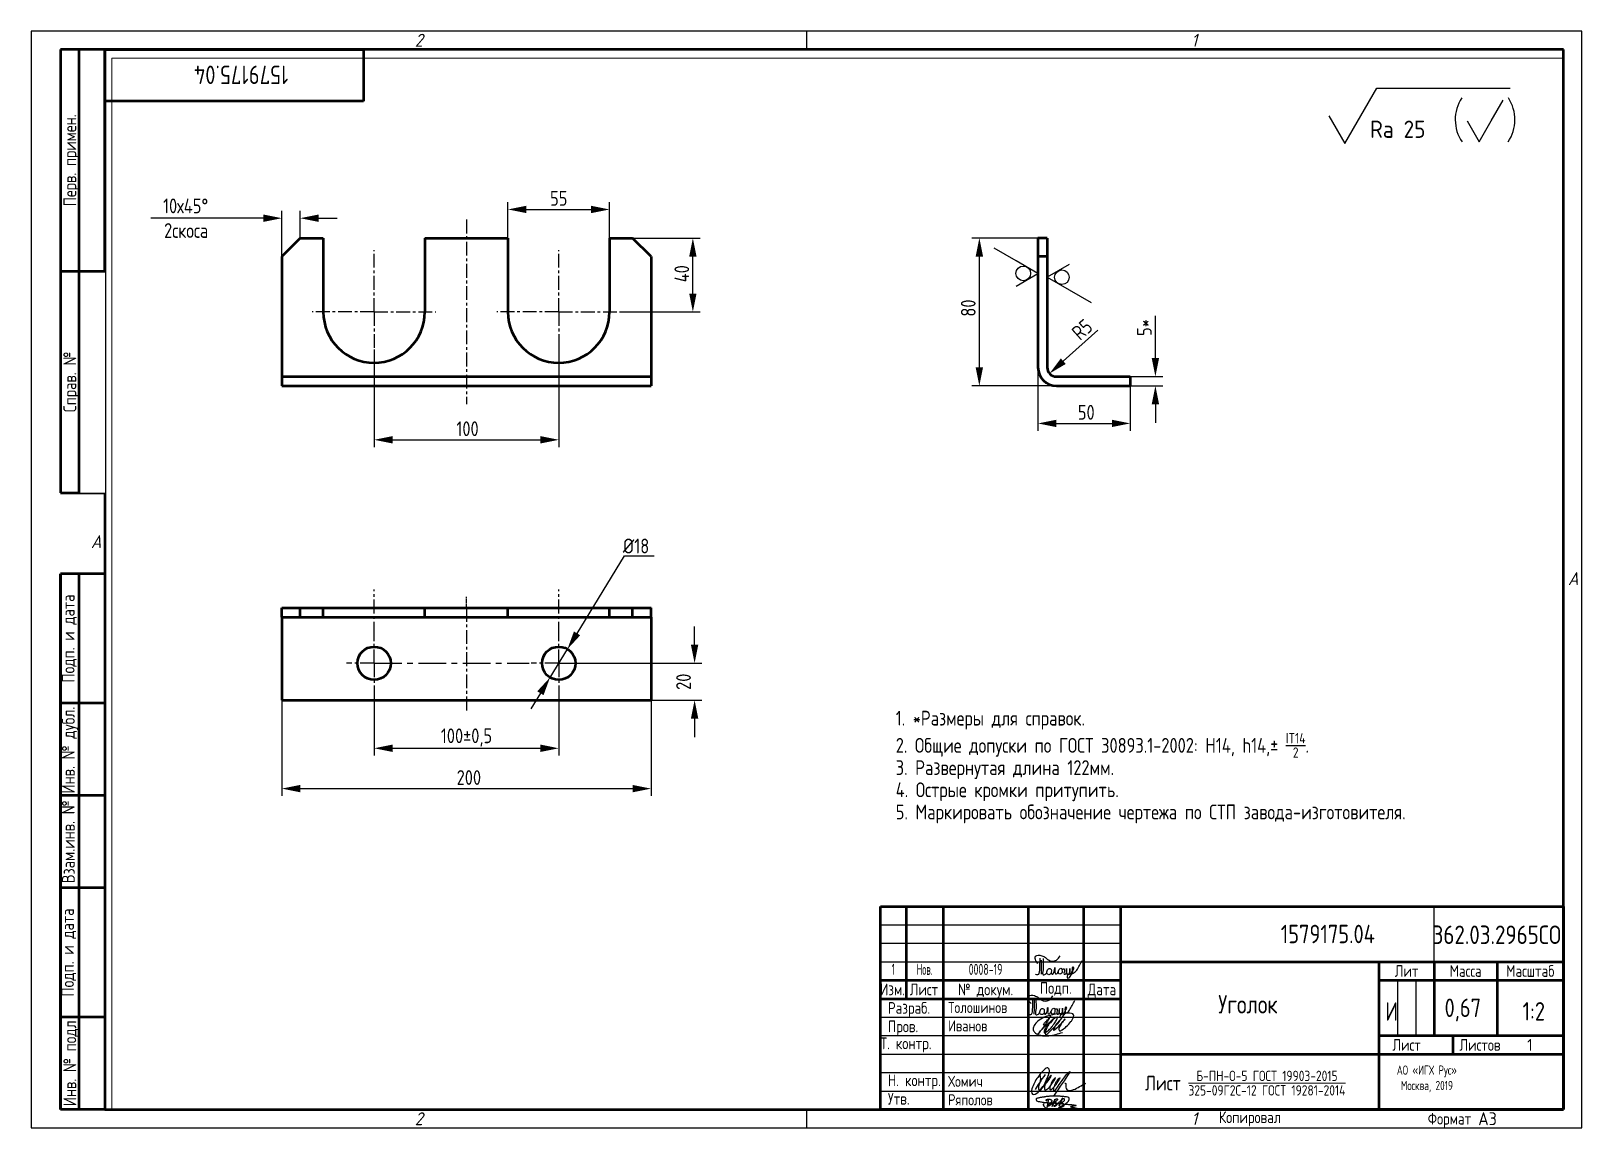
# Paper-space layout 'Layout1' of a CAD drawing. Header units: millimetres. Extents: x -112 to 308, y -251 to 46.
# The model-space entities are those that its viewports show. They can reach past a viewport. Long polylines and large blocks are cut down to what shows.
import ezdxf
from ezdxf.enums import TextEntityAlignment as Align

# ---------------------------------------------------------------- set-up
doc = ezdxf.new("R2010")
doc.units = ezdxf.units.MM
doc.set_wipeout_variables(frame=1)
doc.header["$PDMODE"] = 3
doc.header["$PDSIZE"] = 0.3125
doc.linetypes.add('CENTER', pattern=[0.6, 0.375, -0.075, 0.075, -0.075])
doc.layers.get('0').update_dxf_attribs({"color": 6, "linetype": 'CONTINUOUS', "lineweight": 25})
doc.layers.get('Defpoints').update_dxf_attribs({"linetype": 'CONTINUOUS'})
for name, color, linetype in [('12_SURFACE_FINISH', 7, 'CONTINUOUS'), ('3_ALL_AXES', 7, 'CONTINUOUS'), ('9_ALL_NOTES', 7, 'CONTINUOUS'), ('Cont', 6, 'CONTINUOUS'), ('Text', 3, 'CONTINUOUS'), ('Textb', 6, 'CONTINUOUS'), ('Подписи', 10, 'CONTINUOUS')]:
    doc.layers.add(name, color=color, linetype=linetype)
for name, color, linetype, lineweight in [('AM_BOR', 7, 'CONTINUOUS', 50), ('Основные', 5, 'CONTINUOUS', 40), ('Размеры(AM_5)', 92, 'CONTINUOUS', 18)]:
    doc.layers.add(name, color=color, linetype=linetype, lineweight=lineweight)
doc.layers.add('AM_VIEWS', color=1, linetype='CONTINUOUS', lineweight=25, plot=False)
doc.styles.add('ACGOSTTS', font='geniso.shx', dxfattribs={"oblique": 15})
doc.styles.get("Standard").update_dxf_attribs({"font": 'ISOCP.SHX', "oblique": 15})
doc.styles.add('Style1', font='romans.shx', dxfattribs={"width": 0.8})
doc.styles.add('TEXTSTYLE_4', font='gostaproe.ttf')
doc.dimstyles.new('DIMSTYLE_1', dxfattribs={"dimtxt": 4, "dimasz": 5, "dimexe": 2, "dimexo": 0, "dimgap": 1, "dimtad": 1, "dimdec": 4, "dimlfac": 2, "dimdsep": 46, "dimtxsty": 'STANDARD', "dimblk": '_FILLED', "dimblk1": '_FILLED', "dimblk2": '_FILLED', "dimcen": 0.09, "dimadec": 4, "dimazin": 2, "dimtp": 0.5, "dimtm": 0.5, "dimtfac": 1, "dimtdec": 4, "dimtofl": 0, "dimtmove": 0, "dimatfit": 3, "dimldrblk": '_FILLED', "dimfxl": 1, "dimtolj": 1, "dimarcsym": 0})
doc.dimstyles.new('DIMSTYLE_7', dxfattribs={"dimtxt": 4, "dimasz": 5, "dimexe": 2, "dimexo": 0, "dimtad": 1, "dimdec": 4, "dimlfac": 2, "dimdsep": 46, "dimtxsty": 'STANDARD', "dimblk": '_FILLED', "dimblk1": '_FILLED', "dimblk2": '_FILLED', "dimcen": 0.09, "dimadec": 4, "dimazin": 2, "dimtp": 0.2, "dimtm": 0.2, "dimtfac": 1, "dimtdec": 4, "dimtmove": 0, "dimatfit": 2, "dimldrblk": '_FILLED', "dimfxl": 1, "dimtolj": 1, "dimarcsym": 0})

psp = doc.layouts.get("Layout1")

# ---------------------------------------------------------------- texts
at = {"insert": (-42.55, 31.72), "char_height": 5, "attachment_point": 1, "rotation": 180, "style": 'TEXTSTYLE_4'}
psp.add_mtext_dynamic_manual_height_columns('\\A1;1579175.04', width=203.1572, gutter_width=1, heights=[0], dxfattribs=at)
at = {"layer": 'Textb', "style": 'Style1', "width": 0.602829}
psp.add_text('362.03.2965СО', height=5, dxfattribs=at).set_placement((267.36, -201.11), (302.1, -201.11), align=Align.FIT)
at = {"layer": 'Размеры(AM_5)', "style": 'TEXTSTYLE_4'}
for s, width, p in [('1', 0.7, (121.28, -207.97)), ('Нов.', 0.7, (129.78, -207.97)), ('0008-19', 0.8, (146.28, -207.97))]:
    psp.add_text(s, height=3, dxfattribs=dict(at, width=width)).set_placement(p, align=Align.MIDDLE_CENTER)
at = {"layer": 'Размеры(AM_5)', "attachment_point": 1, "style": 'TEXTSTYLE_4'}
for s, insert, char_height in [('\\A1;1579175.04', (226.23, -195.9), 5), ('\\A1;Толошинов', (136.15, -216.79), 3), ('\\A1;Уголок', (209.3, -214.93), 5), ('\\A1;И', (254.49, -216.87), 5), ('\\A1;0,67', (270.58, -215.89), 5), ('\\A1;1:2', (291.71, -216.84), 5), ('\\A1;Иванов', (136.15, -221.79), 3), ('\\A1;Хомич', (136.15, -236.79), 3), ('\\A1;Лист {\\H0.7x;\\SБ-ПН-О-5 ГОСТ 19903-2015/325-09Г2С-12 ГОСТ 19281-2014;}', (189.49, -235.42), 4), ('\\A1;Ряполов', (136.15, -241.79), 3)]:
    psp.add_mtext_dynamic_manual_height_columns(s, width=203.1572, gutter_width=1, heights=[0], dxfattribs=dict(at, insert=insert, char_height=char_height))
at = {"layer": 'Размеры(AM_5)', "color": 140, "insert": (265.79, -237.63), "char_height": 2.5, "width": 21.5705, "attachment_point": 5, "style": 'TEXTSTYLE_4'}
psp.add_mtext('{\\W0.9;АО }«{\\W0.9;ИГХ\\~Рус}»{\\W0.9;\\PМосква, 2019}', dxfattribs=at)

msp = doc.modelspace()

# ---------------------------------------------------------------- texts
at = {"layer": '12_SURFACE_FINISH', "linetype": 'Continuous'}
msp.add_text('Ra 25', height=4.666665, dxfattribs=at).set_placement((362.72309, 267.844115))
at = {"layer": '9_ALL_NOTES', "linetype": 'Continuous', "insert": (234.287534, 112.719866), "char_height": 4, "width": 140.890625, "attachment_point": 1, "line_spacing_factor": 0.9, "style": 'TEXTSTYLE_4'}
msp.add_mtext('\\A1;1. *Размеры для справок.\\P2. Общие допуски по ГОСТ 30893.1-2002: Н14, h14,%%P {\\H0.7x;\\SIT14/2;}.\\P3. Развернутая длина 122мм.\\P4. Острые кромки притупить.\\P5. Маркировать обозначение чертежа по СТП завода-изготовителя.', dxfattribs=at)

# ---------------------------------------------------------------- blocks, each defined once
blk = doc.blocks.new('GOST_A3_LANDSCAPE')
at = {"layer": 'AM_BOR', "color": 1, "lineweight": 25}
for p, q in [((420, 297), (0, 297)), ((0, 297), (0, 0)), ((210, 297), (210, 292)), ((420, 0), (420, 297)), ((210, 5), (210, 0)), ((210, 5), (210, 0)), ((0, 0), (420, 0))]:
    blk.add_line(p, q, dxfattribs=at)
at = {"layer": 'AM_BOR', "color": 7, "lineweight": 50}
for p, q in [((415, 292), (20, 292)), ((20, 292), (20, 5)), ((415, 5), (415, 292)), ((20, 5), (415, 5))]:
    blk.add_line(p, q, dxfattribs=at)
at = {"layer": 'AM_BOR', "color": 1, "lineweight": 25, "style": 'ACGOSTTS', "oblique": 15}
for s, p in [('2', (105, 294.5)), ('1', (315, 294.5)), ('2', (105, 2.5)), ('1', (315, 2.5))]:
    blk.add_text(s, height=3.5, dxfattribs=at).set_placement(p, align=Align.MIDDLE_CENTER)
for p in [(16.21, 157), (416.21, 147), (416.21, 147)]:
    blk.add_text('A', height=3.5, dxfattribs=at).set_placement(p)
blk = doc.blocks.new('GOST_EXT12')
at = {"layer": 'AM_BOR', "color": 7, "lineweight": 50, "ltscale": 0.3}
for p, q in [((0, 287), (-12, 287)), ((-12, 287), (-12, 167)), ((0, 167), (0, 287)), ((-12, 167), (0, 167))]:
    blk.add_line(p, q, dxfattribs=at)
at = {"layer": 'AM_BOR', "color": 7, "lineweight": 50}
for p, q in [((-12, 0), (-12, 145)), ((0, 145), (-12, 145)), ((-12, 145), (-12, 110)), ((-7, 0), (-7, 145)), ((0, 145), (0, 0)), ((0, 110), (-12, 110)), ((-12, 110), (-12, 85)), ((0, 85), (-12, 85)), ((-12, 85), (-12, 60)), ((0, 60), (-12, 60)), ((-12, 60), (-12, 25)), ((0, 25), (-12, 25)), ((-12, 25), (-12, 0)), ((0, 0), (-12, 0))]:
    blk.add_line(p, q, dxfattribs=at)
at = {"layer": 'AM_BOR', "color": 1, "lineweight": 25, "style": 'TEXTSTYLE_4'}
for s, p in [('Перв. примен.', (-9.5, 257)), ('Справ. №', (-9.5, 197)), ('Подп. и дата', (-9.95, 127.5)), ('Инв. № дубл.', (-9.9, 97.31)), ('Взам.инв. №', (-9.9, 72.5)), ('Подп. и дата', (-10.13, 42.5)), ('Инв. № подл', (-9.5, 12.5))]:
    blk.add_text(s, height=3.5, rotation=90, dxfattribs=at).set_placement(p, align=Align.MIDDLE_CENTER)
at = {"layer": 'AM_BOR', "color": 140, "lineweight": 25, "style": 'ACGOSTTS', "oblique": 15, "width": 0.8}
for tag, p in [('GEN-TITLE-FREF{16}', (-3.5, 257)), ('GEN-TITLE-SDT2{10}', (-3.5, 127.5)), ('GEN-TITLE-CSTKN{7}', (-3.5, 97.5)), ('GEN-TITLE-RSTKN{7}', (-3.5, 72.5)), ('GEN-TITLE-SDT1{10}', (-3.5, 42.5)), ('GEN-TITLE-STKN{7}', (-3.5, 12.5))]:
    blk.add_attdef(tag, text='', height=3.17, rotation=90, dxfattribs=at).set_placement(p, align=Align.MIDDLE_CENTER)
blk.add_wipeout([(-7, 227), (-7, 167), (0, 167), (0, 227)])
at = {"layer": 'AM_BOR', "color": 7, "lineweight": 50, "ltscale": 0.3}
for p, q in [((-7, 167), (-7, 287)), ((-12, 227), (0, 227))]:
    blk.add_line(p, q, dxfattribs=at)
at = {"layer": 'AM_BOR', "color": 140, "lineweight": 25, "style": 'ACGOSTTS', "oblique": 15, "width": 0.8}
blk.add_attdef('GEN-TITLE-RPARTNO{16}', text='', height=3.17, rotation=90, dxfattribs=at).set_placement((-3.5, 197), align=Align.MIDDLE_CENTER)
blk = doc.blocks.new('GOST_FORM1')
at = {"layer": 'AM_BOR', "color": 7, "lineweight": 50}
for p, q in [((-185, 0), (-185, 55)), ((-185, 55), (0, 55)), ((-178, 55), (-178, 30)), ((-168, 55), (-168, 0)), ((-145, 55), (-145, 0)), ((-130, 55), (-130, 0)), ((-120, 55), (-120, 0)), ((0, 55), (0, 0)), ((-120, 40), (0, 40)), ((-50, 40), (-50, 0)), ((-35, 40), (-35, 20)), ((-18, 40), (-18, 20)), ((-185, 35), (-120, 35)), ((-50, 35), (0, 35)), ((-185, 30), (-120, 30)), ((-50, 20), (0, 20)), ((-30, 20), (-30, 15)), ((-120, 15), (0, 15)), ((0, 0), (-185, 0))]:
    blk.add_line(p, q, dxfattribs=at)
at = {"layer": 'AM_BOR', "color": 1, "lineweight": 25}
for p, q in [((-185, 50), (-120, 50)), ((-185, 45), (-120, 45)), ((-185, 40), (-120, 40)), ((-45, 35), (-45, 20)), ((-40, 35), (-40, 20)), ((-185, 25), (-120, 25)), ((-185, 20), (-120, 20)), ((-185, 15), (-120, 15)), ((-185, 10), (-120, 10)), ((-185, 5), (-120, 5))]:
    blk.add_line(p, q, dxfattribs=at)
at = {"layer": 'AM_BOR', "color": 1, "lineweight": 25, "style": 'TEXTSTYLE_4'}
blk.add_text('Копировал', height=3.17, dxfattribs=at).set_placement((-84.92, -2.1), align=Align.MIDDLE_CENTER)
blk.add_text('Формат', height=3.17, dxfattribs=at).set_placement((-25, -2.5), align=Align.MIDDLE_RIGHT)
at = {"layer": 'AM_BOR', "color": 140, "lineweight": 25, "style": 'ACGOSTTS', "oblique": 15}
for tag, height, p in [('GEN-TITLE-PARTNO{23}', 5, (-60, 47.5)), ('GEN-TITLE-CMPNY{13}', 3.5, (-25, 7.5))]:
    blk.add_attdef(tag, text='', height=height, dxfattribs=at).set_placement(p, align=Align.MIDDLE_CENTER)
for tag, height, width, p in [('GEN-TITLE-NAME{6.5}', 3.17, 0.8, (-168, 27.5)), ('GEN-TITLE-CHKM{6.5}', 3.17, 0.8, (-168, 22.5)), ('GEN-TITLE-ENG{6.5}', 3.17, 0.8, (-168, 17.5)), ('GEN-TITLE-AUTH{6.5}', 3.17, 0.8, (-168, 12.5)), ('GEN-TITLE-APPD{6.5}', 3.17, 0.8, (-168, 7.5)), ('GEN-TITLE-MAT2{9}', 3.5, 0.9, (-85, 9.25)), ('GEN-TITLE-APPM{6.5}', 3.17, 0.8, (-168, 2.5)), ('GEN-TITLE-MAT3{9}', 3.5, 0.9, (-85, 4.37))]:
    blk.add_attdef(tag, text='', height=height, dxfattribs=dict(at, width=width)).set_placement(p, align=Align.MIDDLE_LEFT)
at = {"layer": 'AM_BOR', "color": 140, "lineweight": 25, "style": 'ACGOSTTS', "oblique": 15, "width": 0.8}
for tag, height, p in [('GEN-TITLE-DES1{13}', 5, (-85, 30)), ('GEN-TITLE-LIT1{1}', 3.5, (-47.9, 27.5)), ('GEN-TITLE-LIT2{1.1}', 3.5, (-42.9, 27.5)), ('GEN-TITLE-LIT3{1.1}', 3.5, (-37.9, 27.5)), ('GEN-TITLE-WT{4}', 3.5, (-27, 27.5)), ('GEN-TITLE-SCA{6}', 3.5, (-9, 27.5)), ('GEN-TITLE-DES2{21}', 3.17, (-85, 19.5)), ('GEN-TITLE-SHEET{2.2}', 3.17, (-34.5, 17.5)), ('GEN-TITLE-NUMSHTS{5}', 3.17, (-9.12, 17.5))]:
    blk.add_attdef(tag, text='', height=height, dxfattribs=at).set_placement(p, align=Align.MIDDLE_CENTER)
at = {"layer": 'AM_BOR', "color": 1, "lineweight": 25, "style": 'ACGOSTTS', "oblique": 15, "width": 0.8}
blk.add_attdef('GEN-TITLE-AUTHT{5}', text='', height=3.17, dxfattribs=at).set_placement((-185, 12.9), align=Align.MIDDLE_LEFT)
at = {"layer": 'AM_BOR', "color": 140, "lineweight": 25, "style": 'ACGOSTTS', "oblique": 15, "width": 0.9}
blk.add_attdef('GEN-TITLE-MAT1{9}', text='', height=3.5, dxfattribs=at).set_placement((-86.5, 7.5), align=Align.MIDDLE_RIGHT)
at = {"layer": 'AM_BOR', "color": 140, "lineweight": 25, "style": 'ACGOSTTS', "oblique": 15}
blk.add_attdef('GEN-TITLE-SIZ{15.7}', text='', height=3.5, dxfattribs=at).set_placement((-23.1, -2.5), align=Align.MIDDLE_LEFT)
at = {"layer": 'Размеры(AM_5)', "lineweight": 25, "style": 'TEXTSTYLE_4'}
for s, p in [('Лит', (-42.5, 37.5)), ('Масса', (-26.5, 37.5)), ('Масштаб', (-9, 37.5)), ('Изм.', (-181.7, 32.5)), ('Лист', (-173.2, 32.5)), ('№ докум.', (-156.5, 32.5)), ('Подп.', (-137.5, 32.9)), ('Дата', (-125, 32.5)), ('Лист', (-42.5, 17.5)), ('Листов', (-22.62, 17.5))]:
    blk.add_text(s, height=3.17, dxfattribs=at).set_placement(p, align=Align.MIDDLE_CENTER)
for s, p in [('Разраб.', (-182.96, 27.5)), ('Пров.', (-182.96, 22.5)), ('Т. контр.', (-185, 17.9)), ('Н. контр.', (-182.96, 7.9)), ('Утв.', (-182.96, 2.9))]:
    blk.add_text(s, height=3.17, dxfattribs=at).set_placement(p, align=Align.MIDDLE_LEFT)
blk = doc.blocks.new('GOST_EXT3_L')
at = {"layer": 'AM_BOR', "color": 7, "lineweight": 50}
for p, q in [((0, 0), (70, 0)), ((0, -14), (0, 0)), ((70, 0), (70, -14)), ((70, -14), (0, -14))]:
    blk.add_line(p, q, dxfattribs=at)
at = {"layer": 'AM_BOR', "color": 140, "lineweight": 25, "style": 'ACGOSTTS', "oblique": 15, "width": 0.8}
blk.add_attdef('GEN-TITLE-PARTNO{11.7}', text='', height=5, rotation=180, dxfattribs=at).set_placement((35, -7), align=Align.MIDDLE_CENTER)
blk = doc.blocks.new('A$C63F45750')
at = {"layer": 'Text'}
for points, knots in [([(3.17, 2.37), (3.12, 2.38), (3.04, 2.41), (2.94, 2.5), (2.85, 2.57), (2.79, 2.69), (2.87, 2.77), (2.99, 2.84), (3.16, 2.89), (3.36, 2.93), (3.6, 2.95), (3.82, 2.92), (4.05, 2.87), (4.25, 2.78), (4.45, 2.63), (4.46, 2.42), (4.38, 2.26), (4.28, 2.1), (4.17, 1.94), (4.03, 1.78), (3.89, 1.62), (3.75, 1.52), (3.63, 1.43), (3.49, 1.36), (3.35, 1.3), (3.24, 1.25), (3.16, 1.21), (3.12, 1.15), (3.19, 1.1), (3.27, 1.09), (3.4, 1.07), (3.55, 1.07), (3.72, 1.12), (3.92, 1.19), (4.1, 1.34), (4.26, 1.51), (4.44, 1.65), (4.59, 1.81), (4.74, 1.93), (4.84, 2.04), (4.93, 2.14), (5.07, 2.29), (5.19, 2.53), (5.28, 2.68), (5.35, 2.96), (5.23, 2.66), (5.2, 2.44), (5.04, 2.09), (4.95, 1.81), (4.86, 1.57), (4.75, 1.31), (4.67, 1.12), (4.46, 0.78), (4.62, 1.17), (4.71, 1.45), (4.88, 1.74), (5.01, 2), (5.08, 2.19), (5.19, 2.4), (5.32, 2.58), (5.4, 2.75), (5.52, 2.89), (5.65, 3.04), (5.85, 3.1), (6.02, 3.03), (6.08, 2.87), (6.03, 2.7), (5.9, 2.51), (5.7, 2.37), (5.55, 2.23), (5.4, 2.17), (5.31, 2.12), (5.12, 2.09), (5.35, 2.07), (5.48, 2), (5.64, 1.93), (5.75, 1.8), (5.85, 1.67), (5.89, 1.54), (5.89, 1.37), (5.8, 1.2), (5.63, 1.06), (5.41, 0.94), (5.23, 0.86), (5.02, 0.92), (5.13, 1.1), (5.28, 1.16), (5.44, 1.27), (5.61, 1.36), (5.74, 1.46), (5.86, 1.53), (5.95, 1.61), (6.05, 1.69), (6.15, 1.77), (6.28, 1.87), (6.46, 2.02), (6.65, 2.19), (6.83, 2.37), (6.98, 2.49), (7.11, 2.61), (7.2, 2.74), (7.32, 2.84), (7.42, 2.97), (7.48, 3.08), (7.48, 3.27), (7.34, 3.08), (7.28, 2.94), (7.18, 2.69), (7.1, 2.46), (7, 2.22), (6.93, 1.98), (6.83, 1.78), (6.73, 1.55), (6.67, 1.34), (6.6, 1.14), (6.56, 1.03), (6.39, 0.99), (6.62, 1.33), (6.75, 1.54), (6.93, 1.87), (7.05, 2.08), (7.18, 2.32), (7.33, 2.6), (7.47, 2.89), (7.6, 3.07), (7.79, 3.18), (7.95, 3.01), (8, 2.81), (7.99, 2.62), (7.94, 2.46), (7.83, 2.33), (7.69, 2.22), (7.53, 2.11), (7.37, 2.03), (7.21, 1.99), (7.11, 1.97), (6.89, 1.98), (7.07, 1.94), (7.15, 1.9), (7.27, 1.88), (7.39, 1.84), (7.52, 1.81), (7.62, 1.72), (7.7, 1.62), (7.78, 1.51), (7.83, 1.39), (7.87, 1.26), (7.88, 1.13), (7.86, 0.99), (7.75, 0.88), (7.6, 0.77), (7.4, 0.73), (7.19, 0.66), (6.97, 0.55), (6.71, 0.48), (6.57, 0.44), (6.42, 0.42), (6.52, 0.58), (6.61, 0.64), (6.81, 0.78), (7.06, 0.89), (7.33, 1.04), (7.55, 1.16), (7.7, 1.24), (7.84, 1.32), (7.99, 1.43), (8.21, 1.58), (8.48, 1.76), (8.74, 1.95), (8.97, 2.12), (9.1, 2.29), (9.23, 2.44), (9.3, 2.6), (9.37, 2.74), (9.42, 2.92), (9.45, 3.13), (9.21, 3.48), (8.67, 3.59), (8.09, 3.63), (7.57, 3.66), (7.06, 3.74), (6.57, 3.75), (6.09, 3.74), (5.67, 3.78), (5.28, 3.78), (4.96, 3.81), (4.65, 3.83), (4.31, 3.82), (3.97, 3.79), (3.61, 3.74), (3.22, 3.67), (2.86, 3.66), (2.53, 3.61), (2.18, 3.52), (1.78, 3.54), (1.38, 3.37), (0.96, 3.35), (0.58, 3.24), (0.25, 3.19), (0.03, 3.06), (-0.03, 2.83), (0.02, 2.6), (0.26, 2.38), (0.59, 2.33), (1, 2.2), (1.48, 2.15), (1.93, 2.05), (2.35, 2.02), (2.72, 2.01), (3.11, 1.94), (3.68, 1.94), (4.25, 1.83), (4.91, 1.87), (5.53, 1.76), (6.13, 1.72), (6.73, 1.71), (7.32, 1.62), (7.99, 1.55), (8.64, 1.54), (9.16, 1.46), (9.61, 1.42), (10.03, 1.4), (10.41, 1.32), (10.73, 1.29), (11.01, 1.24), (11.18, 1.23), (11.42, 1.14), (11.18, 1.06), (11.01, 1.03), (10.71, 0.98), (10.37, 0.92), (10.1, 0.91), (9.65, 0.75), (10.22, 0.67), (10.54, 0.59), (11.08, 0.47), (11.61, 0.35), (12.17, 0.15), (12.64, 0.08), (12.98, 0.03), (13.11, 0.01), (13.18, 0)], [0, 0, 0, 0, 0.153866, 0.270441, 0.388867, 0.510533, 0.592156, 0.71333, 0.90842, 1.11344, 1.349254, 1.61246, 1.782219, 2.047249, 2.291879, 2.451528, 2.651081, 2.806158, 3.017979, 3.227348, 3.462381, 3.633009, 3.75766, 3.920516, 4.080796, 4.214529, 4.291786, 4.349969, 4.397594, 4.50822, 4.594826, 4.799244, 4.954392, 5.128468, 5.437537, 5.632649, 5.842485, 6.094987, 6.293219, 6.410959, 6.551192, 6.687808, 7.022147, 7.294342, 7.425356, 7.52079, 7.946481, 8.313051, 8.59833, 8.833695, 9.090496, 9.427695, 9.601191, 9.883219, 10.093306, 10.673943, 10.798776, 10.974628, 11.287247, 11.486184, 11.648652, 11.848902, 12.027194, 12.25348, 12.40059, 12.537783, 12.716293, 12.91523, 13.208551, 13.438489, 13.549668, 13.67779, 13.77127, 13.930001, 14.029091, 14.272112, 14.434836, 14.547084, 14.739051, 14.830983, 15.061241, 15.268922, 15.500489, 15.788979, 15.879568, 16.024283, 16.221854, 16.418714, 16.593102, 16.783247, 16.91018, 17.018213, 17.135263, 17.278205, 17.430482, 17.620087, 17.979626, 18.191789, 18.388716, 18.565718, 18.714854, 18.857929, 19.039974, 19.171375, 19.283034, 19.400085, 19.618058, 19.882245, 20.150781, 20.377854, 20.649532, 20.89723, 21.042543, 21.40016, 21.557817, 21.667145, 21.752781, 21.926256, 22.412297, 22.813145, 22.961412, 23.171289, 23.607257, 23.940428, 24.110007, 24.291214, 24.48084, 24.697609, 24.904078, 25.034245, 25.218018, 25.407651, 25.573473, 25.787447, 25.930292, 26.051316, 26.18846, 26.285312, 26.406799, 26.52425, 26.630463, 26.793722, 26.898606, 27.029313, 27.171012, 27.314101, 27.419918, 27.580557, 27.709367, 27.829268, 28.024364, 28.266961, 28.41242, 28.705761, 28.989137, 29.187748, 29.233768, 29.332802, 29.529535, 29.667094, 30.039923, 30.332117, 30.61061, 30.769982, 30.856778, 31.109923, 31.313488, 31.656425, 32.066331, 32.296628, 32.49714, 32.710276, 32.891468, 33.014834, 33.177747, 33.444503, 33.618009, 34.409008, 34.914636, 35.419802, 35.95397, 36.458179, 36.88069, 37.388403, 37.738353, 38.034261, 38.353468, 38.693154, 39.037638, 39.391136, 39.787481, 40.203773, 40.488977, 40.784975, 41.26625, 41.668005, 42.070065, 42.499388, 42.869834, 43.079573, 43.213439, 43.554591, 43.717296, 44.153724, 44.506336, 45.019111, 45.587859, 45.90191, 46.270392, 46.703958, 47.093115, 47.952647, 48.44014, 49.079253, 49.808223, 50.268654, 50.851051, 51.604831, 52.298429, 52.776925, 53.1907, 53.661988, 54.042386, 54.348524, 54.616841, 54.853814, 54.983777, 55.126096, 55.333328, 55.613101, 56.008732, 56.315809, 56.59982, 56.87931, 57.399251, 57.889617, 58.432507, 59.066698, 59.660314, 59.862668, 60.07277, 60.07277, 60.07277, 60.07277]), ([(2.31, 1.53), (2.26, 1.52), (2.17, 1.51), (2.06, 1.48), (1.93, 1.38), (2.07, 1.25), (2.14, 1.11), (2.26, 0.93), (2.39, 0.72), (2.57, 0.54), (2.71, 0.44), (2.86, 0.4), (3.02, 0.43), (3.14, 0.54), (3.21, 0.79), (3.25, 1.07), (3.31, 1.4), (3.35, 1.67), (3.38, 1.92), (3.47, 2.19), (3.5, 2.43), (3.54, 2.59), (3.56, 2.64)], [0, 0, 0, 0, 0.15847, 0.269731, 0.363591, 0.555514, 0.688037, 0.848606, 1.204359, 1.433632, 1.58673, 1.729549, 1.880686, 2.057874, 2.19169, 2.63505, 2.928153, 3.184121, 3.441863, 3.696117, 4.025873, 4.178055, 4.178055, 4.178055, 4.178055])]:
    blk.add_open_spline(points, degree=3, knots=knots, dxfattribs=at)
blk = doc.blocks.new('A$C4F4A4F5D')
at = {"layer": 'Основные', "lineweight": 25}
for points, knots in [([(0.76, 2.84), (0.53, 3.07), (0.02, 3.58), (-0.25, 5.26), (1.65, 5.12), (2.72, 4.57), (3.71, 3.46), (5.71, 3.44), (6.39, 4.52), (6.67, 4.97)], [0, 0, 0, 0, 0.995549, 2.196439, 3.853213, 4.970011, 6.02292, 8.170898, 9.705386, 9.705386, 9.705386, 9.705386]), ([(1.19, 4.34), (1.17, 3.4), (1.13, 2.06), (0.98, -0.44), (0.2, -0.16), (0.03, -0.03), (0, 0)], [0, 0, 0, 0, 3.274293, 4.654149, 5.171803, 5.30168, 5.30168, 5.30168, 5.30168]), ([(2.1, 4.21), (2.1, 3.72), (2.08, 2.67), (2.22, 1.45), (1.71, -0.56), (3.23, 0.14), (3.06, 1.09), (3.85, 1.74), (4.43, 1.17), (4.31, 0.54), (4.11, -0.15), (3.33, -0.21), (3.11, 0.28), (3.13, 0.53), (3.14, 0.66)], [0, 0, 0, 0, 1.402041, 3.063923, 4.415037, 5.298701, 6.374637, 7.087927, 7.603499, 8.330482, 8.911132, 9.613125, 9.996533, 10.366919, 10.366919, 10.366919, 10.366919]), ([(1.58, 3.74), (1.58, 3.25), (1.58, 2.32), (1.61, 1.07), (1.55, 0.31), (1.53, 0)], [0, 0, 0, 0, 1.453969, 2.804084, 3.740223, 3.740223, 3.740223, 3.740223]), ([(4.28, 0.44), (4.31, 0.37), (4.37, 0.25), (4.41, 0.06), (4.62, -0.05), (5, 0.18), (5.14, 0.84), (5.2, 1.3), (5.31, 2.06), (5.31, 1.17), (5.3, 0.78), (5.2, 0.26), (5.58, -0.01), (5.91, 0.16), (6.08, 0.5), (6.26, 0.9), (6.43, 1.31), (6.72, 1.59), (7.17, 1.58), (7.18, 1.05), (7.31, 0.57), (6.99, 0.02), (6.34, -0.02), (6.17, 0.51), (6.24, 0.79), (6.27, 0.92)], [0, 0, 0, 0, 0.247339, 0.413433, 0.559308, 0.874045, 1.558567, 2.392422, 2.645523, 3.22433, 3.719885, 4.231527, 4.573657, 4.879974, 5.190145, 5.704595, 6.19318, 6.529505, 6.863422, 7.269696, 7.83948, 8.395909, 8.926487, 9.378613, 9.791445, 9.791445, 9.791445, 9.791445]), ([(7.18, 1.27), (7.27, 1.3), (7.44, 1.37), (7.78, 1.56), (7.87, 1.06), (7.83, 0.71), (7.66, -0.05), (8.07, 0.01), (8.43, 0.12), (8.39, 0.68), (8.46, 1.9), (8.39, 0.94), (8.43, 0.6), (8.37, 0.05), (8.74, 0.07), (9.11, -0.03), (9.26, 0.49), (9.33, 0.95), (9.27, 1.34), (9.32, 1.77), (9.28, 0.91), (9.34, 0.6), (9.2, 0.14), (9.65, -0.01), (9.83, 0.61), (10.14, 1.03), (10.6, 1.72), (9.95, 2.11), (9.91, 1.23), (10.07, 0.69), (9.92, 0), (9.35, -0.37), (8.95, -1.56), (8.34, 0.07), (10.28, -0.02), (11.26, 1.1), (11.82, 2.15), (12.24, 3.04), (12.52, 3.46), (12.65, 3.65)], [0, 0, 0, 0, 0.305783, 0.619019, 0.796582, 1.5526, 2.082394, 2.34716, 2.5822, 3.136594, 4.040413, 4.363654, 5.267311, 5.441668, 5.78494, 6.114287, 6.466434, 7.104395, 7.620812, 7.679251, 8.272982, 8.692439, 9.1059, 9.338721, 9.784511, 10.568279, 11.297869, 11.566962, 12.285888, 12.851793, 13.545205, 14.102749, 15.055561, 15.671649, 17.422398, 18.699613, 20.16544, 20.963871, 21.66672, 21.66672, 21.66672, 21.66672])]:
    blk.add_open_spline(points, degree=3, knots=knots, dxfattribs=at)
blk = doc.blocks.new('_FILLED')
at = {"color": 0, "linetype": 'ByBlock'}
blk.add_solid([(0, 0), (-1, 0.2), (-1, -0.2)], dxfattribs=at)
blk = doc.blocks.new('*D1')
at = {"layer": 'Defpoints', "color": 0, "linetype": 'Continuous', "transparency": 16777216}
for p in [(68.02, 115.58), (168.02, 115.58), (168.02, 91.65)]:
    blk.add_point(p, dxfattribs=at)
at = {"layer": 'Размеры(AM_5)', "color": 0, "linetype": 'Continuous', "lineweight": -2, "transparency": 16777216}
for p, q in [((68.02, 115.58), (68.02, 89.65)), ((168.02, 115.58), (168.02, 89.65)), ((73.02, 91.65), (163.02, 91.65))]:
    blk.add_line(p, q, dxfattribs=at)
at = {"layer": 'Размеры(AM_5)', "color": 0, "linetype": 'Continuous', "lineweight": -2, "transparency": 16777216, "xscale": 5, "yscale": 5, "zscale": 5, "rotation": 180}
blk.add_blockref('_FILLED', (68.02, 91.65), dxfattribs=at)
at = {"layer": 'Размеры(AM_5)', "color": 0, "linetype": 'Continuous', "lineweight": -2, "transparency": 16777216, "xscale": 5, "yscale": 5, "zscale": 5}
blk.add_blockref('_FILLED', (168.02, 91.65), dxfattribs=at)
at = {"layer": 'Размеры(AM_5)', "color": 0, "linetype": 'Continuous', "transparency": 16777216, "insert": (118.69, 96.65), "char_height": 4, "width": 7.7344, "attachment_point": 2, "style": 'TEXTSTYLE_4'}
blk.add_mtext('\\A1;200', dxfattribs=at)
blk = doc.blocks.new('*D2')
at = {"layer": 'Defpoints', "color": 0, "linetype": 'Continuous', "transparency": 16777216}
for p in [(275.94, 204.04), (277.81, 205.7)]:
    blk.add_point(p, dxfattribs=at)
at = {"layer": 'Размеры(AM_5)', "color": 0, "linetype": 'Continuous', "lineweight": -2, "transparency": 16777216}
blk.add_line((289.05, 215.74), (279.67, 207.37), dxfattribs=at)
at = {"layer": 'Размеры(AM_5)', "color": 0, "linetype": 'Continuous', "lineweight": -2, "transparency": 16777216, "xscale": 5, "yscale": 5, "zscale": 5, "rotation": 221.77060231289437}
blk.add_blockref('_FILLED', (275.94, 204.04), dxfattribs=at)
at = {"layer": 'Размеры(AM_5)', "color": 0, "linetype": 'Continuous', "transparency": 16777216, "insert": (281.56, 215.76), "char_height": 4, "width": 4.8594, "attachment_point": 1, "rotation": 41.7706, "style": 'TEXTSTYLE_4'}
blk.add_mtext('\\A1;R5', dxfattribs=at)
blk = doc.blocks.new('*D3')
at = {"layer": 'Defpoints', "color": 0, "linetype": 'Continuous', "transparency": 16777216}
for p in [(297.81, 203.2), (304.6, 203.2), (297.81, 200.7)]:
    blk.add_point(p, dxfattribs=at)
at = {"layer": 'Размеры(AM_5)', "color": 0, "linetype": 'Continuous', "lineweight": -2, "transparency": 16777216}
for p, q in [((304.6, 208.2), (304.6, 219.65)), ((297.81, 203.2), (306.6, 203.2)), ((297.81, 200.7), (306.6, 200.7)), ((304.6, 195.7), (304.6, 190.7))]:
    blk.add_line(p, q, dxfattribs=at)
at = {"layer": 'Размеры(AM_5)', "color": 0, "linetype": 'Continuous', "lineweight": -2, "transparency": 16777216, "xscale": 5, "yscale": 5, "zscale": 5}
for p, rotation in [((304.6, 203.2), 270), ((304.6, 200.7), 90)]:
    blk.add_blockref('_FILLED', p, dxfattribs=dict(at, rotation=rotation))
at = {"layer": 'Размеры(AM_5)', "color": 0, "linetype": 'Continuous', "transparency": 16777216, "insert": (299.6, 214.2), "char_height": 4, "attachment_point": 1, "rotation": 90, "style": 'TEXTSTYLE_4'}
blk.add_mtext('\\A1;5*', dxfattribs=at)
blk = doc.blocks.new('*D4')
at = {"layer": 'Defpoints', "color": 0, "linetype": 'Continuous', "transparency": 16777216}
for p in [(272.81, 205.7), (297.81, 203.2), (297.81, 190.53)]:
    blk.add_point(p, dxfattribs=at)
at = {"layer": 'Размеры(AM_5)', "color": 0, "linetype": 'Continuous', "lineweight": -2, "transparency": 16777216}
for p, q in [((272.81, 205.7), (272.81, 188.53)), ((297.81, 203.2), (297.81, 188.53)), ((277.81, 190.53), (292.81, 190.53))]:
    blk.add_line(p, q, dxfattribs=at)
at = {"layer": 'Размеры(AM_5)', "color": 0, "linetype": 'Continuous', "lineweight": -2, "transparency": 16777216, "xscale": 5, "yscale": 5, "zscale": 5, "rotation": 180}
blk.add_blockref('_FILLED', (272.81, 190.53), dxfattribs=at)
at = {"layer": 'Размеры(AM_5)', "color": 0, "linetype": 'Continuous', "lineweight": -2, "transparency": 16777216, "xscale": 5, "yscale": 5, "zscale": 5}
blk.add_blockref('_FILLED', (297.81, 190.53), dxfattribs=at)
at = {"layer": 'Размеры(AM_5)', "color": 0, "linetype": 'Continuous', "transparency": 16777216, "insert": (285.88, 195.53), "char_height": 4, "width": 4.8594, "attachment_point": 2, "style": 'TEXTSTYLE_4'}
blk.add_mtext('\\A1;50', dxfattribs=at)
blk = doc.blocks.new('*D5')
at = {"layer": 'Defpoints', "color": 0, "linetype": 'Continuous', "transparency": 16777216}
for p in [(256.93, 240.7), (272.81, 240.7), (277.81, 200.7)]:
    blk.add_point(p, dxfattribs=at)
at = {"layer": 'Размеры(AM_5)', "color": 0, "linetype": 'Continuous', "lineweight": -2, "transparency": 16777216}
for p, q in [((272.81, 240.7), (254.93, 240.7)), ((256.93, 205.7), (256.93, 235.7)), ((277.81, 200.7), (254.93, 200.7))]:
    blk.add_line(p, q, dxfattribs=at)
at = {"layer": 'Размеры(AM_5)', "color": 0, "linetype": 'Continuous', "lineweight": -2, "transparency": 16777216, "xscale": 5, "yscale": 5, "zscale": 5}
for p, rotation in [((256.93, 240.7), 90), ((256.93, 200.7), 270)]:
    blk.add_blockref('_FILLED', p, dxfattribs=dict(at, rotation=rotation))
at = {"layer": 'Размеры(AM_5)', "color": 0, "linetype": 'Continuous', "transparency": 16777216, "insert": (251.93, 221.76), "char_height": 4, "width": 5.1562, "attachment_point": 2, "rotation": 90, "style": 'TEXTSTYLE_4'}
blk.add_mtext('\\A1;80', dxfattribs=at)
blk = doc.blocks.new('*D6')
at = {"layer": 'Defpoints', "color": 0, "linetype": 'Continuous', "transparency": 16777216}
for p in [(93.02, 118.08), (143.02, 118.08), (143.02, 102.57)]:
    blk.add_point(p, dxfattribs=at)
at = {"layer": 'Размеры(AM_5)', "color": 0, "linetype": 'Continuous', "lineweight": -2, "transparency": 16777216}
for p, q in [((93.02, 118.08), (93.02, 100.57)), ((143.02, 118.08), (143.02, 100.57)), ((98.02, 102.57), (138.02, 102.57))]:
    blk.add_line(p, q, dxfattribs=at)
at = {"layer": 'Размеры(AM_5)', "color": 0, "linetype": 'Continuous', "lineweight": -2, "transparency": 16777216, "xscale": 5, "yscale": 5, "zscale": 5, "rotation": 180}
blk.add_blockref('_FILLED', (93.02, 102.57), dxfattribs=at)
at = {"layer": 'Размеры(AM_5)', "color": 0, "linetype": 'Continuous', "lineweight": -2, "transparency": 16777216, "xscale": 5, "yscale": 5, "zscale": 5}
blk.add_blockref('_FILLED', (143.02, 102.57), dxfattribs=at)
at = {"layer": 'Размеры(AM_5)', "color": 0, "linetype": 'Continuous', "transparency": 16777216, "insert": (118.05, 107.95), "char_height": 4, "attachment_point": 2, "style": 'TEXTSTYLE_4'}
blk.add_mtext('\\A1;100%%P0,5', dxfattribs=at)
blk = doc.blocks.new('*D7')
at = {"layer": 'Defpoints', "color": 0, "linetype": 'Continuous', "transparency": 16777216}
for p in [(150.52, 125.58), (179.82, 125.58), (168.02, 115.58)]:
    blk.add_point(p, dxfattribs=at)
at = {"layer": 'Размеры(AM_5)', "color": 0, "linetype": 'Continuous', "lineweight": -2, "transparency": 16777216}
for p, q in [((179.82, 130.58), (179.82, 135.58)), ((150.52, 125.58), (181.82, 125.58)), ((168.02, 115.58), (181.82, 115.58)), ((179.82, 110.58), (179.82, 105.58))]:
    blk.add_line(p, q, dxfattribs=at)
at = {"layer": 'Размеры(AM_5)', "color": 0, "linetype": 'Continuous', "lineweight": -2, "transparency": 16777216, "xscale": 5, "yscale": 5, "zscale": 5}
for p, rotation in [((179.82, 125.58), 270), ((179.82, 115.58), 90)]:
    blk.add_blockref('_FILLED', p, dxfattribs=dict(at, rotation=rotation))
at = {"layer": 'Размеры(AM_5)', "color": 0, "linetype": 'Continuous', "transparency": 16777216, "insert": (174.82, 120.58), "char_height": 4, "width": 5.1562, "attachment_point": 2, "rotation": 90, "style": 'TEXTSTYLE_4'}
blk.add_mtext('\\A1;20', dxfattribs=at)
blk = doc.blocks.new('*D31')
at = {"color": 0, "linetype": 'Continuous', "lineweight": -2, "transparency": 16777216}
for p, q in [((147.99, 133.68), (160.87, 154.68)), ((160.87, 154.68), (168.88, 154.68)), ((140.67, 121.74), (145.38, 129.42)), ((138.06, 117.48), (135.44, 113.22))]:
    blk.add_line(p, q, dxfattribs=at)
at = {"layer": 'Defpoints', "color": 0, "linetype": 'Continuous', "transparency": 16777216}
for p in [(145.38, 129.42), (140.67, 121.74)]:
    blk.add_point(p, dxfattribs=at)
at = {"color": 0, "linetype": 'Continuous', "lineweight": -2, "transparency": 16777216, "xscale": 5, "yscale": 5, "zscale": 5}
for p, rotation in [((145.38, 129.42), 238.47350427693877), ((140.67, 121.74), 58.47350427693878)]:
    blk.add_blockref('_FILLED', p, dxfattribs=dict(at, rotation=rotation))
at = {"color": 0, "linetype": 'Continuous', "transparency": 16777216, "insert": (160.37, 159.33), "char_height": 4, "width": 9.6302, "attachment_point": 1, "style": 'TEXTSTYLE_4'}
blk.add_mtext('\\A1;{\\fGENISO|b0|i0|c204|p2;%%C}18', dxfattribs=at)
blk = doc.blocks.new('*D8')
at = {"layer": 'Defpoints', "color": 0, "linetype": 'Continuous', "transparency": 16777216}
for p in [(93.02, 210.53), (143.02, 210.99), (143.02, 186.09)]:
    blk.add_point(p, dxfattribs=at)
at = {"layer": 'Размеры(AM_5)', "color": 0, "linetype": 'Continuous', "lineweight": -2, "transparency": 16777216}
for p, q in [((93.02, 210.53), (93.02, 184.09)), ((143.02, 210.99), (143.02, 184.09)), ((98.02, 186.09), (138.02, 186.09))]:
    blk.add_line(p, q, dxfattribs=at)
at = {"layer": 'Размеры(AM_5)', "color": 0, "linetype": 'Continuous', "lineweight": -2, "transparency": 16777216, "xscale": 5, "yscale": 5, "zscale": 5, "rotation": 180}
blk.add_blockref('_FILLED', (93.02, 186.09), dxfattribs=at)
at = {"layer": 'Размеры(AM_5)', "color": 0, "linetype": 'Continuous', "lineweight": -2, "transparency": 16777216, "xscale": 5, "yscale": 5, "zscale": 5}
blk.add_blockref('_FILLED', (143.02, 186.09), dxfattribs=at)
at = {"layer": 'Размеры(AM_5)', "color": 0, "linetype": 'Continuous', "transparency": 16777216, "insert": (118.33, 191.09), "char_height": 4, "width": 6.875, "attachment_point": 2, "style": 'TEXTSTYLE_4'}
blk.add_mtext('\\A1;100', dxfattribs=at)
blk = doc.blocks.new('*D9')
at = {"layer": 'Defpoints', "color": 0, "linetype": 'Continuous', "transparency": 16777216}
for p in [(156.77, 248.46), (129.27, 240.7), (156.77, 240.7)]:
    blk.add_point(p, dxfattribs=at)
at = {"layer": 'Размеры(AM_5)', "color": 0, "linetype": 'Continuous', "lineweight": -2, "transparency": 16777216}
for p, q in [((129.27, 240.7), (129.27, 250.46)), ((134.27, 248.46), (151.77, 248.46)), ((156.77, 240.7), (156.77, 250.46))]:
    blk.add_line(p, q, dxfattribs=at)
at = {"layer": 'Размеры(AM_5)', "color": 0, "linetype": 'Continuous', "lineweight": -2, "transparency": 16777216, "xscale": 5, "yscale": 5, "zscale": 5, "rotation": 180}
blk.add_blockref('_FILLED', (129.27, 248.46), dxfattribs=at)
at = {"layer": 'Размеры(AM_5)', "color": 0, "linetype": 'Continuous', "lineweight": -2, "transparency": 16777216, "xscale": 5, "yscale": 5, "zscale": 5}
blk.add_blockref('_FILLED', (156.77, 248.46), dxfattribs=at)
at = {"layer": 'Размеры(AM_5)', "color": 0, "linetype": 'Continuous', "transparency": 16777216, "insert": (143.03, 253.46), "char_height": 4, "width": 4.5625, "attachment_point": 2, "style": 'TEXTSTYLE_4'}
blk.add_mtext('\\A1;55', dxfattribs=at)
blk = doc.blocks.new('*D10')
at = {"layer": 'Defpoints', "color": 0, "linetype": 'Continuous', "transparency": 16777216}
for p in [(163.02, 240.7), (179.35, 240.7), (159.77, 220.7)]:
    blk.add_point(p, dxfattribs=at)
at = {"layer": 'Размеры(AM_5)', "color": 0, "linetype": 'Continuous', "lineweight": -2, "transparency": 16777216}
for p, q in [((163.02, 240.7), (181.35, 240.7)), ((179.35, 225.7), (179.35, 235.7)), ((159.77, 220.7), (181.35, 220.7))]:
    blk.add_line(p, q, dxfattribs=at)
at = {"layer": 'Размеры(AM_5)', "color": 0, "linetype": 'Continuous', "lineweight": -2, "transparency": 16777216, "xscale": 5, "yscale": 5, "zscale": 5}
for p, rotation in [((179.35, 240.7), 90), ((179.35, 220.7), 270)]:
    blk.add_blockref('_FILLED', p, dxfattribs=dict(at, rotation=rotation))
at = {"layer": 'Размеры(AM_5)', "color": 0, "linetype": 'Continuous', "transparency": 16777216, "insert": (174.35, 231.05), "char_height": 4, "width": 5.1562, "attachment_point": 2, "rotation": 90, "style": 'TEXTSTYLE_4'}
blk.add_mtext('\\A1;40', dxfattribs=at)
blk = doc.blocks.new('*D11')
at = {"layer": 'Defpoints', "color": 0, "linetype": 'Continuous', "transparency": 16777216}
for p in [(73.02, 246.09), (73.02, 240.7), (68.02, 235.7)]:
    blk.add_point(p, dxfattribs=at)
at = {"layer": 'Размеры(AM_5)', "color": 0, "linetype": 'Continuous', "lineweight": -2, "transparency": 16777216}
for p, q in [((68.02, 235.7), (68.02, 248.09)), ((73.02, 240.7), (73.02, 248.09)), ((63.02, 246.09), (32.58, 246.09)), ((78.02, 246.09), (83.02, 246.09))]:
    blk.add_line(p, q, dxfattribs=at)
at = {"layer": 'Размеры(AM_5)', "color": 0, "linetype": 'Continuous', "lineweight": -2, "transparency": 16777216, "xscale": 5, "yscale": 5, "zscale": 5}
blk.add_blockref('_FILLED', (68.02, 246.09), dxfattribs=at)
at = {"layer": 'Размеры(AM_5)', "color": 0, "linetype": 'Continuous', "lineweight": -2, "transparency": 16777216, "xscale": 5, "yscale": 5, "zscale": 5, "rotation": 180}
blk.add_blockref('_FILLED', (73.02, 246.09), dxfattribs=at)
at = {"layer": 'Размеры(AM_5)', "color": 0, "linetype": 'Continuous', "transparency": 16777216, "insert": (48.11, 251.42), "char_height": 4, "width": 14.8438, "attachment_point": 3, "style": 'TEXTSTYLE_4'}
blk.add_mtext('\\A1;10х45%%D\\P2скоса', dxfattribs=at)

# ---------------------------------------------------------------- dimensions: what is measured, and where the dimension line sits
at = {"linetype": 'Continuous'}
dim = msp.add_diameter_dim_2p(p1=(140.670499, 121.744485), p2=(145.376534, 129.416071), text='{\\fGENISO|b0|i0|c204|p2;%%C}18', dimstyle='DIMSTYLE_7', override={"dimtih": 1, "dimtoh": 1, "dimpost": '', "dimtxsty": 'TEXTSTYLE_4'}, dxfattribs=at)
dim.commit()
dim.dimension.update_dxf_attribs({"geometry": '*D31', "text_midpoint": (165.18849, 154.679347), "dimtype": 163})
at = {"layer": 'Размеры(AM_5)', "linetype": 'Continuous'}
for base, p1, p2, picture, middle in [((156.773517, 248.461096), (129.273517, 240.70121), (156.773517, 240.70121), '*D9', (143.027297, 248.461096)), ((143.023517, 186.094767), (93.023517, 210.533339), (143.023517, 210.985244), '*D8', (118.333776, 186.094767)), ((297.805533, 190.532975), (272.805533, 205.70121), (297.805533, 203.20121), '*D4', (285.878688, 190.532975)), ((168.023517, 91.649822), (68.023517, 115.580278), (168.023517, 115.580278), '*D1', (118.694342, 91.649822))]:
    dim = msp.add_linear_dim(base=base, p1=p1, p2=p2, dimstyle='DIMSTYLE_1', override={"dimtxsty": 'TEXTSTYLE_4'}, dxfattribs=at)
    dim.commit()
    dim.dimension.update_dxf_attribs({"geometry": picture, "text_midpoint": middle, "dimtype": 160})
for base, p1, p2, text, picture, middle in [((73.023517, 246.085781), (68.023517, 235.70121), (73.023517, 240.70121), '<>х45%%D\\X2скоса', '*D11', (40.687618, 246.085781)), ((143.023517, 102.57025), (93.023517, 118.080278), (143.023517, 118.080278), '100%%P0,5', '*D6', (118.046726, 102.57025))]:
    dim = msp.add_linear_dim(base=base, p1=p1, p2=p2, text=text, dimstyle='DIMSTYLE_1', override={"dimtxsty": 'TEXTSTYLE_4'}, dxfattribs=at)
    dim.commit()
    dim.dimension.update_dxf_attribs({"geometry": picture, "text_midpoint": middle, "dimtype": 160})
for base, p1, p2, picture, middle in [((179.351484, 240.70121), (159.773517, 220.70121), (163.023517, 240.70121), '*D10', (179.351484, 231.053328)), ((256.93185, 240.70121), (277.805533, 200.70121), (272.805533, 240.70121), '*D5', (256.93185, 221.759264)), ((179.823996, 125.580278), (168.023517, 115.580278), (150.523517, 125.580278), '*D7', (179.823996, 120.580278))]:
    dim = msp.add_linear_dim(base=base, p1=p1, p2=p2, angle=90, dimstyle='DIMSTYLE_1', override={"dimtxsty": 'TEXTSTYLE_4'}, dxfattribs=at)
    dim.commit()
    dim.dimension.update_dxf_attribs({"geometry": picture, "text_midpoint": middle, "dimtype": 160})
dim = msp.add_radius_dim(center=(277.805533, 205.70121), mpoint=(275.940988, 204.035835), dimstyle='DIMSTYLE_1', override={"dimpost": '', "dimtxsty": 'TEXTSTYLE_4'}, dxfattribs=at)
dim.commit()
dim.dimension.update_dxf_attribs({"geometry": '*D2', "text_midpoint": (286.702075, 213.647426), "dimtype": 164})
dim = msp.add_linear_dim(base=(304.604905, 203.20121), p1=(297.805533, 200.70121), p2=(297.805533, 203.20121), angle=90, text='<>*', dimstyle='DIMSTYLE_1', override={"dimtxsty": 'TEXTSTYLE_4'}, dxfattribs=at)
dim.commit()
dim.dimension.update_dxf_attribs({"geometry": '*D3', "text_midpoint": (304.604905, 216.426924), "dimtype": 160})

# ---------------------------------------------------------------- linework, layer by layer
at = {"linetype": 'Continuous', "lineweight": 50}
for p, q in [((73.023517, 240.70121), (68.023517, 235.70121)), ((73.023517, 240.70121), (79.273517, 240.70121)), ((79.273517, 240.70121), (79.273517, 220.70121)), ((106.773517, 240.70121), (106.773517, 220.70121)), ((106.773517, 240.70121), (129.273517, 240.70121)), ((129.273517, 240.70121), (129.273517, 220.70121)), ((156.773517, 240.70121), (163.023517, 240.70121)), ((156.773517, 240.70121), (156.773517, 220.70121)), ((168.023517, 235.70121), (163.023517, 240.70121)), ((272.805533, 240.70121), (272.805533, 205.70121)), ((275.305533, 240.70121), (272.805533, 240.70121)), ((275.305533, 240.70121), (275.305533, 205.70121)), ((68.023517, 235.70121), (68.023517, 203.20121)), ((168.023517, 235.70121), (168.023517, 203.20121)), ((275.305533, 235.70121), (272.805533, 235.70121)), ((68.023517, 203.20121), (68.023517, 200.70121)), ((68.023517, 203.20121), (168.023517, 203.20121)), ((168.023517, 203.20121), (168.023517, 200.70121)), ((277.805533, 203.20121), (297.805533, 203.20121)), ((297.805533, 203.20121), (297.805533, 200.70121)), ((68.023517, 200.70121), (168.023517, 200.70121)), ((277.805533, 200.70121), (297.805533, 200.70121)), ((68.023517, 138.080278), (68.023517, 140.580278)), ((68.023517, 140.580278), (168.023517, 140.580278)), ((73.023517, 138.080278), (73.023517, 140.580278)), ((79.273517, 138.080278), (79.273517, 140.580278)), ((106.773517, 138.080278), (106.773517, 140.580278)), ((129.273517, 138.080278), (129.273517, 140.580278)), ((156.773517, 138.080278), (156.773517, 140.580278)), ((163.023517, 138.080278), (163.023517, 140.580278)), ((168.023517, 138.080278), (168.023517, 140.580278)), ((68.023517, 138.080278), (68.023517, 115.580278)), ((68.023517, 138.080278), (168.023517, 138.080278)), ((168.023517, 138.080278), (168.023517, 115.580278)), ((68.023517, 115.580278), (168.023517, 115.580278))]:
    msp.add_line(p, q, dxfattribs=at)
for centre in [(93.023517, 125.580278), (143.023517, 125.580278)]:
    msp.add_circle(centre, 4.5, dxfattribs=at)
for centre, radius, end in [((93.023517, 220.70121), 13.75, 360), ((143.023517, 220.70121), 13.75, 360), ((277.805533, 205.70121), 5, 270), ((277.805533, 205.70121), 2.5, 270)]:
    msp.add_arc(centre, radius, 180, end, dxfattribs=at)
at = {"layer": '12_SURFACE_FINISH', "linetype": 'Continuous'}
for p, q in [((355.869026, 266.340028), (364.529276, 281.340022)), ((364.529276, 281.340022), (400.706307, 281.340022)), ((395.505916, 272.429672), (398.75351, 278.05467)), ((351.538901, 273.840025), (355.869026, 266.340028)), ((389.010729, 272.429672), (392.258323, 266.804675)), ((392.258323, 266.804675), (395.505916, 272.429672)), ((266.875268, 234.566567), (260.924048, 238.002505)), ((272.805533, 231.142727), (266.875268, 234.566567)), ((266.875268, 227.718887), (272.805533, 231.142727)), ((281.235798, 233.525377), (275.305533, 230.101537)), ((275.305533, 230.101537), (281.235798, 226.677697)), ((281.235798, 226.677697), (287.187018, 223.241758))]:
    msp.add_line(p, q, dxfattribs=at)
for centre in [(268.836783, 231.142727), (279.274283, 230.101537)]:
    msp.add_circle(centre, 1.984375, dxfattribs=at)
for centre, start, end in [((396.536413, 272.755014), 146.71280175, 214.11158373), ((391.21343, 272.755014), 325.88841627, 33.28719825)]:
    msp.add_arc(centre, 10.738091, start, end, dxfattribs=at)
at = {"layer": '3_ALL_AXES', "color": 7, "linetype": 'CENTER', "ltscale": 10}
for p, q in [((118.023517, 245.70121), (118.023517, 195.70121)), ((93.023517, 220.70121), (93.023517, 237.45121)), ((143.023517, 220.70121), (143.023517, 237.45121)), ((93.023517, 220.70121), (76.273517, 220.70121)), ((93.023517, 220.70121), (93.023517, 203.95121)), ((93.023517, 220.70121), (109.773517, 220.70121)), ((143.023517, 220.70121), (126.273517, 220.70121)), ((143.023517, 220.70121), (159.773517, 220.70121)), ((143.023517, 220.70121), (143.023517, 203.95121)), ((93.023517, 133.080278), (93.023517, 145.580278)), ((143.023517, 133.080278), (143.023517, 145.580278)), ((118.023517, 140.580278), (118.023517, 112.304721)), ((93.023517, 125.580278), (93.023517, 133.080278)), ((143.023517, 125.580278), (143.023517, 133.080278)), ((93.023517, 125.580278), (85.523517, 125.580278)), ((93.023517, 125.580278), (93.023517, 118.080278)), ((143.023517, 125.580278), (135.523517, 125.580278)), ((143.023517, 125.580278), (143.023517, 118.080278))]:
    msp.add_line(p, q, dxfattribs=at)
at = {"layer": '3_ALL_AXES', "color": 7, "linetype": 'CENTER'}
for q in [(118.023517, 143.58029), (115.023504, 140.580278), (121.023529, 140.580278)]:
    msp.add_line((118.023517, 140.580278), q, dxfattribs=at)
at = {"layer": '3_ALL_AXES', "color": 7, "linetype": 'CENTER', "ltscale": 20}
for p, q in [((93.023517, 125.580278), (135.052829, 125.580278)), ((143.023517, 125.580278), (150.523517, 125.580278))]:
    msp.add_line(p, q, dxfattribs=at)

msp.set_redraw_order([(e.dxf.handle, doc.entitydb.next_handle()) for e in msp.query("TEXT MTEXT ATTDEF DIMENSION ARC_DIMENSION")])  # texts and dimensions are drawn at this point

# ---------------------------------------------------------------- linework, layer by layer
psp.add_line((267.8, -205.92), (267.8, -190.92))
at = {"layer": 'Подписи'}
for points, knots in [([(164.69, -221.3), (164.2, -221.74), (163.34, -222.53), (162.54, -223.81), (162.05, -224.67), (162.28, -225.31), (162.98, -224.78), (163.58, -224.3), (164.49, -223.28), (165.17, -222.22), (165.63, -221.58), (165.83, -220.8), (165.1, -221.1), (164.54, -221.53), (163.92, -222.36), (163.24, -223.03), (162.88, -223.84), (162.55, -224.64), (162.45, -225.19), (162.49, -225.79), (163.22, -225.3), (163.9, -224.58), (165.2, -223.31), (166.09, -222.38), (167.47, -220.48), (165.46, -222.78), (165.09, -223.27), (164.54, -224.62), (165.91, -223.6), (166.28, -223.18), (168.35, -220.86), (166.91, -222.41), (166.53, -223.22), (166.02, -224.03), (166.33, -224.82), (167.35, -224.18), (168.23, -223.45), (169.25, -222.39), (169.92, -221.39), (170.51, -219.89), (167.67, -219.85), (165.39, -220.06), (162.42, -220.65), (160.53, -221.89), (159.43, -222.96), (159.06, -224.12), (159.54, -225.18), (160.6, -225.7), (161.92, -226.01), (163.51, -225.99), (165.31, -225.63), (166.51, -225.24), (167.09, -225.05)], [0, 0, 0, 0, 1.9755, 3.453266, 4.599682, 4.791473, 5.145238, 6.497385, 7.664272, 9.094306, 10.114998, 10.459762, 10.811562, 11.792042, 12.959743, 13.767676, 14.660412, 15.605031, 16.245448, 16.572031, 16.925795, 18.146901, 20.185044, 21.789331, 22.951009, 24.626743, 26.592474, 27.035558, 27.450584, 30.017364, 31.457812, 32.594833, 33.885024, 34.80449, 35.192074, 35.984441, 37.373068, 39.207782, 40.066553, 41.248724, 42.851981, 46.196805, 49.405498, 51.42283, 52.958607, 53.90671, 54.859511, 56.175895, 57.248919, 58.950609, 60.891135, 62.727304, 62.727304, 62.727304, 62.727304]), ([(161.92, -223.1), (162.07, -222.81), (162.43, -222.15), (163.24, -221.61), (164.5, -219.67), (162.29, -223.27), (161.65, -224.13), (159.84, -226.24), (161.99, -223.62), (162.89, -222.88), (163.4, -222.47)], [0, 0, 0, 0, 0.949687, 2.182955, 3.211934, 5.843898, 8.089363, 9.295303, 11.182264, 13.603818, 13.603818, 13.603818, 13.603818]), ([(161.08, -236.74), (161.12, -237.33), (161.21, -238.58), (160.46, -239.66), (160.79, -240.94), (162.1, -239.58), (162.54, -238.36), (163.35, -236.55), (163.81, -235.39), (163.06, -234.39), (161.59, -235.63), (160.28, -237.26), (159.01, -239.47), (158.67, -241.06), (159.06, -242.22), (160.67, -241.26), (161.78, -239.87), (163, -238.49), (163.76, -237.43), (164.41, -236.21), (163.39, -237.35), (162.72, -238.21), (162.2, -239.21), (162.25, -240.96), (163.61, -240.01), (164.07, -239.13), (164.76, -238.4), (165.57, -236.82), (164.07, -238.4), (163.95, -239.32), (163.57, -240.12), (163.82, -240.75), (164.7, -240.01), (165.27, -239.34), (165.84, -238.48), (166.83, -237.03), (165.73, -237.84), (165.3, -238.55), (164.9, -239.56), (164.61, -240.28), (164.73, -241.33), (166.45, -238.87), (167.23, -237.8), (168.31, -236.27), (169.98, -234.8), (166.24, -239.94), (165.14, -241.61), (164.68, -242.32)], [0, 0, 0, 0, 1.694377, 3.611891, 4.07736, 4.60447, 7.711907, 8.884558, 10.553021, 11.020313, 12.085944, 14.869427, 18.302412, 19.195025, 19.797312, 21.447957, 22.845763, 25.833596, 26.383869, 27.255355, 28.272531, 28.907972, 30.992725, 31.763238, 32.806058, 34.265897, 35.053159, 36.16987, 37.377204, 38.774687, 39.574428, 39.857371, 40.446901, 41.989311, 42.846158, 44.082314, 44.70121, 45.674294, 46.914256, 47.749726, 48.21214, 49.32338, 53.084538, 54.488933, 54.79415, 59.273817, 62.52012, 62.52012, 62.52012, 62.52012]), ([(162.43, -236.41), (161.89, -237.18), (160.96, -238.52), (160.11, -239.91), (159.74, -240.52)], [0, 0, 0, 0, 2.789819, 4.905952, 4.905952, 4.905952, 4.905952]), ([(167.71, -238.75), (167.81, -238.79), (168.13, -238.9), (168, -239.59), (168, -240.26), (168.68, -240.89), (170.6, -240.56), (172.04, -239.52), (173.31, -238.86), (173.48, -238.77)], [0, 0, 0, 0, 0.311213, 0.927253, 1.691866, 2.332851, 3.38436, 7.102546, 7.68894, 7.68894, 7.68894, 7.68894])]:
    psp.add_open_spline(points, degree=3, knots=knots, dxfattribs=at)

# ---------------------------------------------------------------- block references
at = {"lineweight": 0}
psp.add_blockref('GOST_A3_LANDSCAPE', (-112.2, -250.92), dxfattribs=at)
ref = psp.add_blockref('GOST_FORM1', (302.8, -245.92), dxfattribs=at)
ref.add_attrib('GEN-TITLE-MAT2{9}', '%%u', dxfattribs={"layer": 'AM_BOR', "color": 140, "lineweight": 25, "height": 3.5, "style": 'ACGOSTTS', "oblique": 15}).set_placement((217.8, -236.67), align=Align.MIDDLE_LEFT)
ref.add_attrib('GEN-TITLE-NUMSHTS{5}', '1', dxfattribs={"layer": 'AM_BOR', "color": 140, "lineweight": 25, "height": 3.17, "style": 'ACGOSTTS'}).set_placement((293.68, -228.42), align=Align.MIDDLE_CENTER)
ref.add_attrib('GEN-TITLE-SIZ{15.7}', 'A3', dxfattribs={"layer": 'AM_BOR', "color": 140, "lineweight": 25, "height": 3.5, "style": 'ACGOSTTS'}).set_placement((279.7, -248.42), align=Align.MIDDLE_LEFT)
at = {"layer": 'Cont', "xscale": 0.9533463940173366, "yscale": 0.9533463940173366, "zscale": 0.9533463940173366}
psp.add_blockref('A$C63F45750', (159.98, -245.92), dxfattribs=at)
at = {"layer": 'Подписи'}
for p in [(159.78, -209.27), (157.84, -220.09)]:
    psp.add_blockref('A$C4F4A4F5D', p, dxfattribs=at)

psp.set_redraw_order([(e.dxf.handle, doc.entitydb.next_handle()) for e in psp.query("TEXT MTEXT ATTDEF DIMENSION ARC_DIMENSION")])  # texts and dimensions are drawn at this point

# ---------------------------------------------------------------- next in the draw order: block references
at = {"lineweight": 0}
psp.add_blockref('GOST_EXT12', (-92.2, -245.92), dxfattribs=at)

# ---------------------------------------------------------------- next in the draw order: block references
psp.add_blockref('GOST_EXT3_L', (-92.2, 41.08), dxfattribs=at)

# ---------------------------------------------------------------- next in the draw order: viewports
at = {"layer": 'AM_VIEWS'}
psp.add_viewport(center=(106.24, -103.58), size=(393.12, 284.6876), view_center_point=(218.56541, 147.107958), view_height=284.68761415, dxfattribs=at)

doc.saveas('drawing.dxf')
